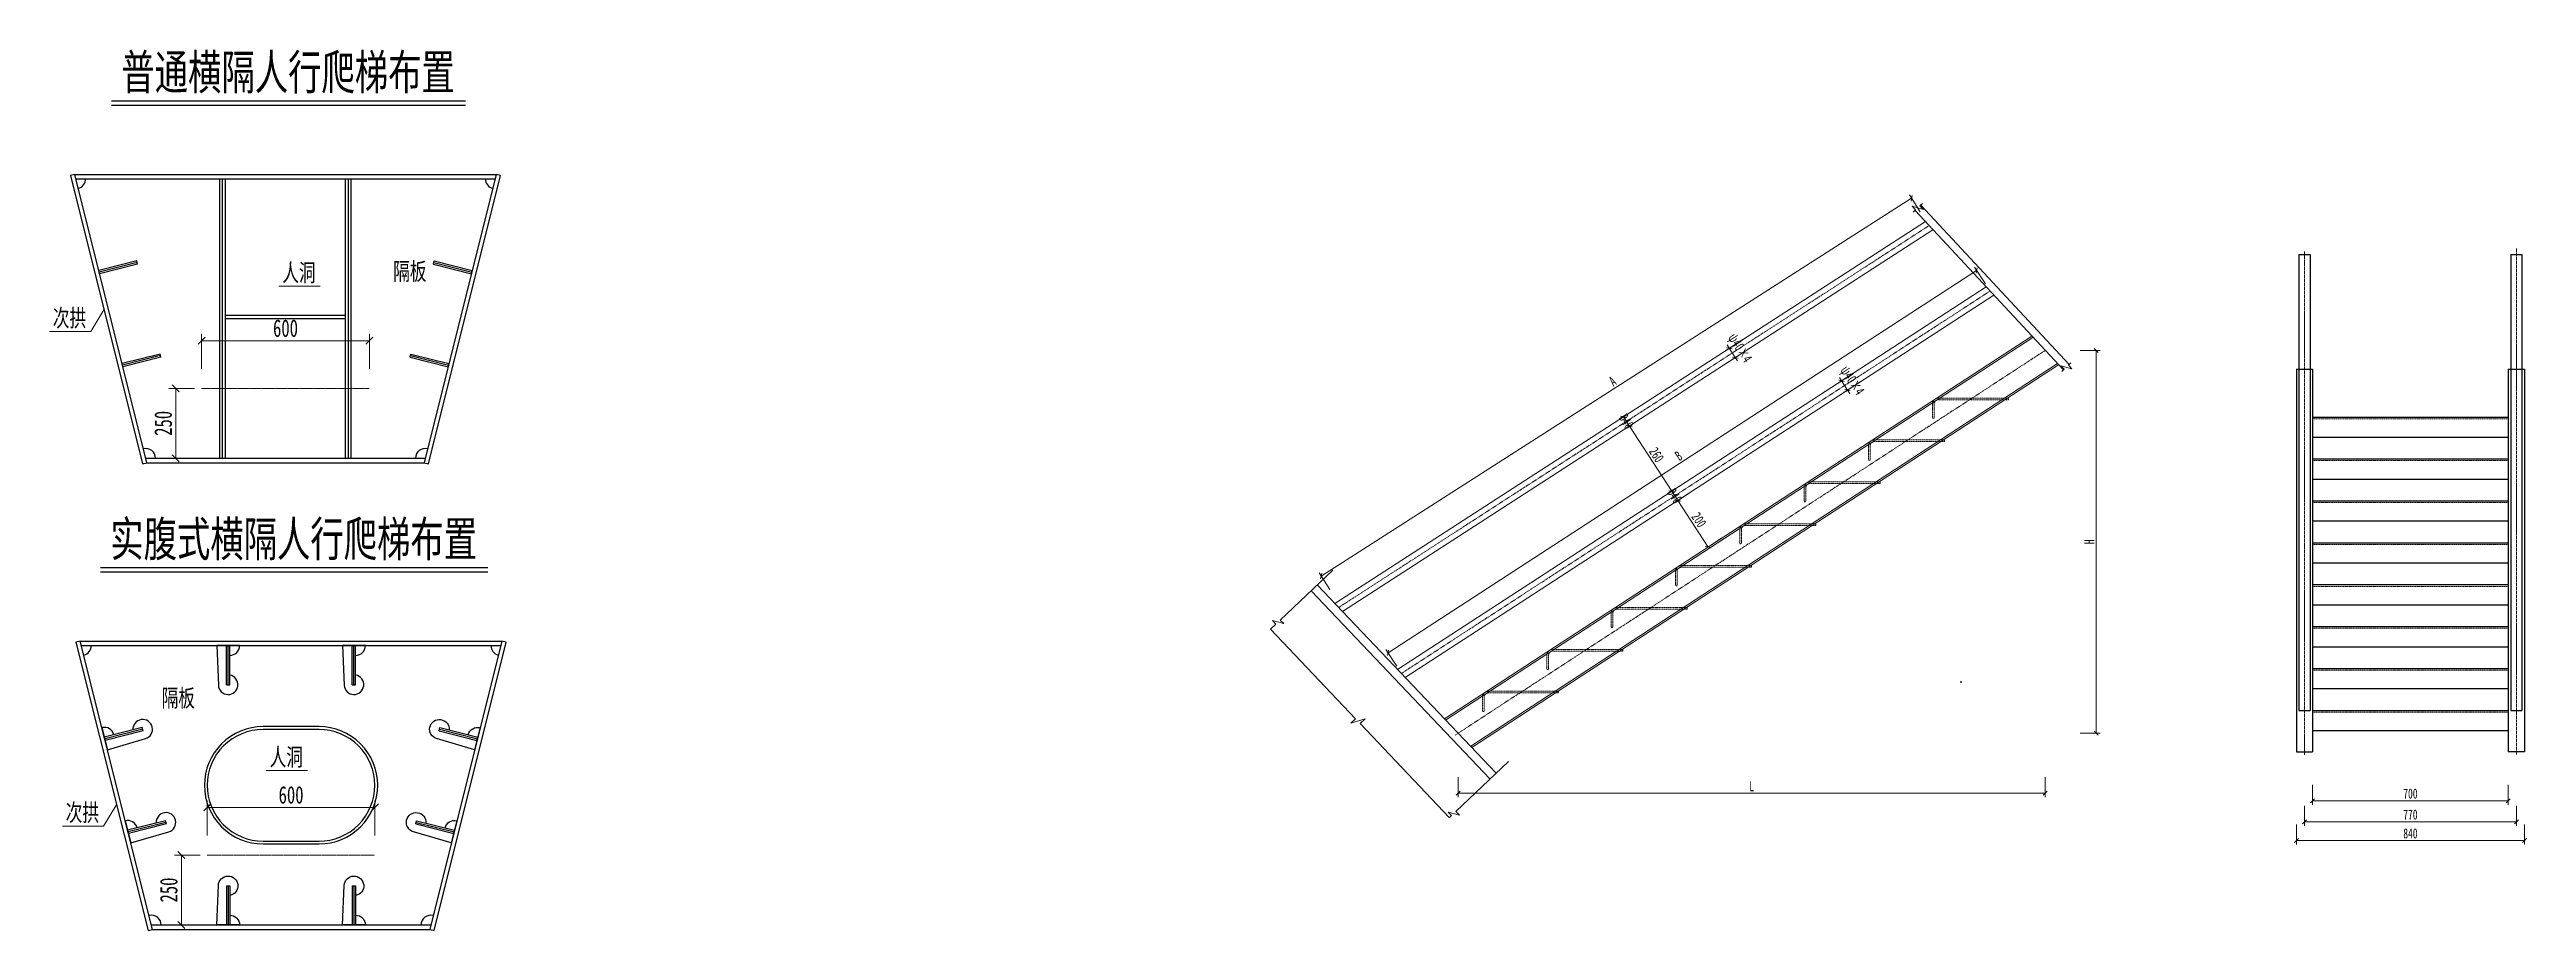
# Model space of a CAD drawing. Header units: millimetres. Extents: x -333068 to 789443, y 114680 to 345248.
# Drawn here: x -97785 to -88922, y 189720 to 192874 of the extents above; entities that cross this region are included whole.
import ezdxf
from ezdxf.enums import TextEntityAlignment as Align

# ---------------------------------------------------------------- set-up
doc = ezdxf.new("R2010")
doc.units = ezdxf.units.MM
for name, pattern in [('CENTER2', [28.575, 19.05, -3.175, 3.175, -3.175]), ('DASHED', [0.75, 0.5, -0.25]), ('HIDDEN', [0.375, 0.25, -0.125])]:
    doc.linetypes.add(name, pattern=pattern)
doc.layers.get('Defpoints').update_dxf_attribs({"color": 8})
doc.layers.add('3', color=7, linetype='HIDDEN')
for name, color, linetype, lineweight in [('中心线', 2, 'CENTER2', 15), ('构造轮廓', 3, 'Continuous', 30), ('标注线及字体', 2, 'Continuous', 15), ('细实线', 4, 'Continuous', 15), ('虚线', 7, 'DASHED', 15), ('轮廓线', 3, 'Continuous', 15), ('钢板粗线', 1, 'Continuous', 25), ('隔板', 5, 'Continuous', 15)]:
    doc.layers.add(name, color=color, linetype=linetype, lineweight=lineweight)
doc.styles.add('111', font='', dxfattribs={"width": 0.7})
doc.styles.add('SMEDI', font='', dxfattribs={"width": 0.75})
doc.styles.get('111').set_extended_font_data('仿宋_GB2312')
doc.styles.get('SMEDI').set_extended_font_data('仿宋_GB2312')
doc.dimstyles.new('200', dxfattribs={"dimscale": 0, "dimtxt": 2.5, "dimasz": 1, "dimexe": 1, "dimexo": 1, "dimgap": 0.6, "dimtad": 1, "dimdec": 0, "dimdsep": 46, "dimtxsty": '111', "dimblk": 'OBLIQUE', "dimcen": 0, "dimclrd": 4, "dimclre": 4, "dimclrt": 4, "dimadec": 1, "dimazin": 2, "dimtfac": 1, "dimtdec": 0, "dimtix": 1, "dimtmove": 2, "dimatfit": 3, "dimfxl": 4, "dimfxlon": 1, "dimtolj": 1, "dimlwd": -1, "dimlwe": -1, "dimarcsym": 0})

msp = doc.modelspace()

# ---------------------------------------------------------------- texts
at = {"layer": '标注线及字体', "color": 0, "style": '111', "width": 0.7}
for s, height, p in [('普通横隔人行爬梯布置', 125, (-96931.52772, 192794.83634)), ('实腹式横隔人行爬梯布置', 124.9999995, (-96911.61383, 191123.9513))]:
    msp.add_text(s, height=height, dxfattribs=at).set_placement(p, align=Align.MIDDLE)
at = {"layer": '细实线', "color": 7, "style": 'SMEDI', "width": 0.7}
for s, p in [('人洞', (-96892.92318, 192075.82681)), ('隔板', (-96496.04066, 192080.6046)), ('次拱', (-97713.745, 191913.893)), ('隔板', (-97324.65579, 190553.10535)), ('人洞', (-96938.13689, 190341.70413)), ('次拱', (-97667.70607, 190143.07927))]:
    msp.add_text(s, height=62.5, dxfattribs=at).set_placement(p, align=Align.MIDDLE)

# ---------------------------------------------------------------- blocks, each defined once
blk = doc.blocks.new('12-140加劲 有焊孔')
at = {"layer": '钢板粗线'}
for p, q in [((41, 0), (35, 141.5)), ((-41, 0), (41, 0))]:
    blk.add_line(p, q, dxfattribs=at)
for centre, start, end in [((0, 140), 2.44105, 260.12911), ((-6, 0), 90, 180)]:
    blk.add_arc(centre, 35, start, end, dxfattribs=at)
blk = doc.blocks.new('12-140加劲 无焊孔')
at = {"layer": 'Defpoints'}
blk.add_line((0, -140), (0, 0), dxfattribs=at)
at = {"layer": '钢板粗线'}
for p, q in [((-6, 0), (6, 0)), ((-6, -140), (-6, 0)), ((6, -140), (6, 0)), ((-6, -140), (6, -140))]:
    blk.add_line(p, q, dxfattribs=at)
blk = doc.blocks.new('_Oblique')
at = {"color": 0, "linetype": 'ByBlock', "lineweight": -2}
blk.add_line((-0.5, -0.5), (0.5, 0.5), dxfattribs=at)
blk = doc.blocks.new('*D132')
at = {"layer": 'Defpoints', "color": 0}
for p in [(-96640.9, 191830.9), (-97240.9, 191660.3), (-96640.9, 191657.7)]:
    blk.add_point(p, dxfattribs=at)
at = {"layer": '细实线', "color": 4}
for p, q in [((-97240.9, 191730.9), (-97240.9, 191855.9)), ((-97240.9, 191830.9), (-96640.9, 191830.9)), ((-96640.9, 191730.9), (-96640.9, 191855.9))]:
    blk.add_line(p, q, dxfattribs=at)
at = {"layer": '细实线', "color": 4, "xscale": 25, "yscale": 25, "zscale": 25, "rotation": 180}
blk.add_blockref('_Oblique', (-97240.9, 191830.9), dxfattribs=at)
at = {"layer": '细实线', "color": 4, "xscale": 25, "yscale": 25, "zscale": 25}
blk.add_blockref('_Oblique', (-96640.9, 191830.9), dxfattribs=at)
at = {"layer": '细实线', "color": 4, "insert": (-96940.9, 191875.6), "char_height": 62.5, "attachment_point": 5, "style": '111'}
blk.add_mtext('\\A1;600', dxfattribs=at)
blk = doc.blocks.new('*D133')
at = {"layer": 'Defpoints', "color": 0}
for p in [(-97240.9, 191660.3), (-97333.5, 191410.3), (-97240.9, 191410.3)]:
    blk.add_point(p, dxfattribs=at)
at = {"layer": '细实线', "color": 4}
for p, q in [((-97265.9, 191660.3), (-97358.5, 191660.3)), ((-97333.5, 191660.3), (-97333.5, 191410.3)), ((-97265.9, 191410.3), (-97358.5, 191410.3))]:
    blk.add_line(p, q, dxfattribs=at)
at = {"layer": '细实线', "color": 4, "xscale": 25, "yscale": 25, "zscale": 25}
for p, rotation in [((-97333.5, 191660.3), 90), ((-97333.5, 191410.3), 270)]:
    blk.add_blockref('_Oblique', p, dxfattribs=dict(at, rotation=rotation))
at = {"layer": '细实线', "color": 4, "insert": (-97378.2, 191535.3), "char_height": 62.5, "attachment_point": 5, "rotation": 90, "style": '111'}
blk.add_mtext('\\A1;250', dxfattribs=at)
blk = doc.blocks.new('*D134')
at = {"layer": 'Defpoints', "color": 0}
for p in [(-96621, 190160), (-97221, 189989.4), (-96621, 189986.8)]:
    blk.add_point(p, dxfattribs=at)
at = {"layer": '细实线', "color": 4}
for p, q in [((-97221, 190060), (-97221, 190185)), ((-97221, 190160), (-96621, 190160)), ((-96621, 190060), (-96621, 190185))]:
    blk.add_line(p, q, dxfattribs=at)
at = {"layer": '细实线', "color": 4, "xscale": 25, "yscale": 25, "zscale": 25, "rotation": 180}
blk.add_blockref('_Oblique', (-97221, 190160), dxfattribs=at)
at = {"layer": '细实线', "color": 4, "xscale": 25, "yscale": 25, "zscale": 25}
blk.add_blockref('_Oblique', (-96621, 190160), dxfattribs=at)
at = {"layer": '细实线', "color": 4, "insert": (-96921, 190204.7), "char_height": 62.5, "attachment_point": 5, "style": '111'}
blk.add_mtext('\\A1;600', dxfattribs=at)
blk = doc.blocks.new('*D135')
at = {"layer": 'Defpoints', "color": 0}
for p in [(-97221, 189989.4), (-97313.6, 189739.4), (-97221, 189739.4)]:
    blk.add_point(p, dxfattribs=at)
at = {"layer": '细实线', "color": 4}
for p, q in [((-97246, 189989.4), (-97338.6, 189989.4)), ((-97313.6, 189989.4), (-97313.6, 189739.4)), ((-97246, 189739.4), (-97338.6, 189739.4))]:
    blk.add_line(p, q, dxfattribs=at)
at = {"layer": '细实线', "color": 4, "xscale": 25, "yscale": 25, "zscale": 25}
for p, rotation in [((-97313.6, 189989.4), 90), ((-97313.6, 189739.4), 270)]:
    blk.add_blockref('_Oblique', p, dxfattribs=dict(at, rotation=rotation))
at = {"layer": '细实线', "color": 4, "insert": (-97358.3, 189864.4), "char_height": 62.5, "attachment_point": 5, "rotation": 90, "style": '111'}
blk.add_mtext('\\A1;250', dxfattribs=at)
blk = doc.blocks.new('*D139')
at = {"layer": 'Defpoints', "color": 0}
for p in [(-90644.3, 191796.4), (-90461.8, 191796.4), (-90644.3, 190425.9)]:
    blk.add_point(p, dxfattribs=at)
at = {"layer": '细实线', "color": 4}
for p, q in [((-90519, 191796.4), (-90447.5, 191796.4)), ((-90461.8, 190425.9), (-90461.8, 191796.4)), ((-90519, 190425.9), (-90447.5, 190425.9))]:
    blk.add_line(p, q, dxfattribs=at)
at = {"layer": '细实线', "color": 4, "xscale": 14.28571428571429, "yscale": 14.28571428571429, "zscale": 14.28571428571429}
for p, rotation in [((-90461.8, 191796.4), 90), ((-90461.8, 190425.9), 270)]:
    blk.add_blockref('_Oblique', p, dxfattribs=dict(at, rotation=rotation))
at = {"layer": '细实线', "color": 4, "insert": (-90486.5, 191111.1), "char_height": 35.71, "attachment_point": 5, "rotation": 90, "style": '111'}
blk.add_mtext('\\A1;H', dxfattribs=at)
blk = doc.blocks.new('*D140')
at = {"layer": 'Defpoints', "color": 0}
for p in [(-92745, 190425.9), (-90644.3, 190425.9), (-90644.3, 190211.3)]:
    blk.add_point(p, dxfattribs=at)
at = {"layer": '细实线', "color": 4}
for p, q in [((-92745, 190268.5), (-92745, 190197.1)), ((-92745, 190211.3), (-90644.3, 190211.3)), ((-90644.3, 190268.5), (-90644.3, 190197.1))]:
    blk.add_line(p, q, dxfattribs=at)
at = {"layer": '细实线', "color": 4, "xscale": 14.28571428571429, "yscale": 14.28571428571429, "zscale": 14.28571428571429, "rotation": 180}
blk.add_blockref('_Oblique', (-92745, 190211.3), dxfattribs=at)
at = {"layer": '细实线', "color": 4, "xscale": 14.28571428571429, "yscale": 14.28571428571429, "zscale": 14.28571428571429}
blk.add_blockref('_Oblique', (-90644.3, 190211.3), dxfattribs=at)
at = {"layer": '细实线', "color": 4, "insert": (-91694.6, 190236.1), "char_height": 35.71, "attachment_point": 5, "style": '111'}
blk.add_mtext('\\A1;L', dxfattribs=at)
blk = doc.blocks.new('*D141')
at = {"layer": 'Defpoints', "color": 0}
for p in [(-91122.3, 192341), (-91059.7, 192243.1), (-93172.5, 190890.7)]:
    blk.add_point(p, dxfattribs=at)
at = {"layer": '细实线', "color": 4}
for p, q in [((-93235.1, 190988.6), (-91122.3, 192341)), ((-91091.5, 192292.9), (-91130, 192353.1)), ((-93204.3, 190940.4), (-93242.8, 191000.6))]:
    blk.add_line(p, q, dxfattribs=at)
at = {"layer": '细实线', "color": 4, "xscale": 14.28571428571429, "yscale": 14.28571428571429, "zscale": 14.28571428571429}
for p, rotation in [((-91122.3, 192341), 32.62440638945732), ((-93235.1, 190988.6), 212.6244063894573)]:
    blk.add_blockref('_Oblique', p, dxfattribs=dict(at, rotation=rotation))
at = {"layer": '细实线', "color": 4, "insert": (-92192.3, 191686), "char_height": 35.71, "attachment_point": 5, "rotation": 32.62441, "style": '111'}
blk.add_mtext('\\A1;A', dxfattribs=at)
blk = doc.blocks.new('*D142')
at = {"layer": 'Defpoints', "color": 0}
for p in [(-90889.7, 192082.5), (-90841.8, 192008.8), (-92948.1, 190639.8)]:
    blk.add_point(p, dxfattribs=at)
at = {"layer": '细实线', "color": 4}
for p, q in [((-92996, 190713.5), (-90889.7, 192082.5)), ((-90858.6, 192034.6), (-90897.5, 192094.5)), ((-92964.9, 190665.6), (-93003.8, 190725.5))]:
    blk.add_line(p, q, dxfattribs=at)
at = {"layer": '细实线', "color": 4, "xscale": 14.28571428571429, "yscale": 14.28571428571429, "zscale": 14.28571428571429}
for p, rotation in [((-90889.7, 192082.5), 33.02187634652185), ((-92996, 190713.5), 213.0218763465218)]:
    blk.add_blockref('_Oblique', p, dxfattribs=dict(at, rotation=rotation))
at = {"layer": '细实线', "color": 4, "insert": (-91956.4, 191418.8), "char_height": 35.71, "attachment_point": 5, "rotation": 33.02188, "style": '111'}
blk.add_mtext('\\A1;B', dxfattribs=at)
blk = doc.blocks.new('*D143')
at = {"layer": 'Defpoints', "color": 0}
for p in [(-91881.1, 191309.6), (-91850.7, 191092.4), (-91772.7, 191143.2)]:
    blk.add_point(p, dxfattribs=at)
at = {"layer": '细实线', "color": 4}
for p, q in [((-91911.2, 191289.9), (-91971.1, 191250.9)), ((-91959.1, 191258.7), (-91850.7, 191092.4)), ((-91802.8, 191123.6), (-91862.6, 191084.6))]:
    blk.add_line(p, q, dxfattribs=at)
at = {"layer": '细实线', "color": 4, "xscale": 14.28571428571429, "yscale": 14.28571428571429, "zscale": 14.28571428571429}
for p, rotation in [((-91959.1, 191258.7), 123.0967005068253), ((-91850.7, 191092.4), 303.0967005068252)]:
    blk.add_blockref('_Oblique', p, dxfattribs=dict(at, rotation=rotation))
at = {"layer": '细实线', "color": 4, "insert": (-91883.5, 191189.5), "char_height": 35.71, "attachment_point": 5, "rotation": 303.0967, "style": '111'}
blk.add_mtext('\\A1;200', dxfattribs=at)
blk = doc.blocks.new('*D144')
at = {"layer": 'Defpoints', "color": 0}
for p in [(-92102.2, 191544.8), (-91980.8, 191292.1), (-91950.7, 191311.7)]:
    blk.add_point(p, dxfattribs=at)
at = {"layer": '细实线', "color": 4}
for p, q in [((-92114.2, 191537), (-92144.3, 191517.5)), ((-92132.3, 191525.3), (-91980.8, 191292.1)), ((-91962.7, 191303.9), (-91992.8, 191284.4))]:
    blk.add_line(p, q, dxfattribs=at)
at = {"layer": '细实线', "color": 4, "xscale": 14.28571428571429, "yscale": 14.28571428571429, "zscale": 14.28571428571429}
for p, rotation in [((-92132.3, 191525.3), 123.0151050819025), ((-91980.8, 191292.1), 303.0151050819026)]:
    blk.add_blockref('_Oblique', p, dxfattribs=dict(at, rotation=rotation))
at = {"layer": '细实线', "color": 4, "insert": (-92035.1, 191422.6), "char_height": 35.71, "attachment_point": 5, "rotation": 303.01511, "style": '111'}
blk.add_mtext('\\A1;260', dxfattribs=at)
blk = doc.blocks.new('*D145')
at = {"layer": 'Defpoints', "color": 0}
for p in [(-91707, 191847.8), (-91685.5, 191814.6), (-91753.4, 191770.6)]:
    blk.add_point(p, dxfattribs=at)
at = {"layer": '细实线', "color": 4}
for p, q in [((-91726.9, 191834.9), (-91786.9, 191796.1)), ((-91774.9, 191803.9), (-91782.7, 191815.8)), ((-91774.9, 191803.9), (-91753.4, 191770.6)), ((-91705.4, 191801.7), (-91765.4, 191762.9)), ((-91753.4, 191770.6), (-91745.6, 191758.6))]:
    blk.add_line(p, q, dxfattribs=at)
at = {"layer": '细实线', "color": 4, "xscale": 14.28571428571429, "yscale": 14.28571428571429, "zscale": 14.28571428571429}
for p, rotation in [((-91774.9, 191803.9), 302.9149116728445), ((-91753.4, 191770.6), 122.9149116728445)]:
    blk.add_blockref('_Oblique', p, dxfattribs=dict(at, rotation=rotation))
at = {"layer": '细实线', "color": 4, "insert": (-91739.9, 191803), "char_height": 35.71, "attachment_point": 5, "rotation": 302.91491, "style": '111'}
blk.add_mtext('\\A1;ψ40×4', dxfattribs=at)
blk = doc.blocks.new('*D146')
at = {"layer": 'Defpoints', "color": 0}
for p in [(-91980.8, 191292.1), (-91962.7, 191303.9), (-91881.1, 191309.6)]:
    blk.add_point(p, dxfattribs=at)
at = {"layer": '细实线', "color": 4}
for p, q in [((-91974.7, 191296.1), (-91992.8, 191284.3)), ((-91959.1, 191258.7), (-91980.8, 191292.1)), ((-91911.2, 191289.9), (-91971.1, 191250.9))]:
    blk.add_line(p, q, dxfattribs=at)
at = {"layer": '细实线', "color": 4, "xscale": 14.28571428571429, "yscale": 14.28571428571429, "zscale": 14.28571428571429}
for p, rotation in [((-91980.8, 191292.1), 123.0967005063279), ((-91959.1, 191258.7), 303.0967005063279)]:
    blk.add_blockref('_Oblique', p, dxfattribs=dict(at, rotation=rotation))
at = {"layer": '细实线', "color": 4, "insert": (-91970, 191275.4), "char_height": 35.71, "attachment_point": 5, "rotation": 303.0967, "style": '111'}
blk.add_mtext('\\A1;D40', dxfattribs=at)
blk = doc.blocks.new('*D147')
at = {"layer": 'Defpoints', "color": 0}
for p in [(-92153.9, 191558.6), (-92129.9, 191574.2), (-92102.2, 191544.8)]:
    blk.add_point(p, dxfattribs=at)
at = {"layer": '细实线', "color": 4}
for p, q in [((-92141.9, 191566.5), (-92165.9, 191550.8)), ((-92132.3, 191525.3), (-92153.9, 191558.6)), ((-92114.2, 191537), (-92144.3, 191517.5))]:
    blk.add_line(p, q, dxfattribs=at)
at = {"layer": '细实线', "color": 4, "xscale": 14.28571428571429, "yscale": 14.28571428571429, "zscale": 14.28571428571429}
for p, rotation in [((-92153.9, 191558.6), 123.0151050817613), ((-92132.3, 191525.3), 303.0151050817613)]:
    blk.add_blockref('_Oblique', p, dxfattribs=dict(at, rotation=rotation))
at = {"layer": '细实线', "color": 4, "insert": (-92143.2, 191542), "char_height": 35.71, "attachment_point": 5, "rotation": 303.01511, "style": '111'}
blk.add_mtext('\\A1;D40', dxfattribs=at)
blk = doc.blocks.new('*D150')
at = {"layer": 'Defpoints', "color": 0}
for p in [(-88987.6, 190321.4), (-89687.6, 190276.1), (-88987.6, 190183.9)]:
    blk.add_point(p, dxfattribs=at)
at = {"layer": '细实线', "color": 4}
for p, q in [((-89687.6, 190241.1), (-89687.6, 190169.6)), ((-88987.6, 190241.1), (-88987.6, 190169.6)), ((-89687.6, 190183.9), (-88987.6, 190183.9))]:
    blk.add_line(p, q, dxfattribs=at)
at = {"layer": '细实线', "color": 4, "xscale": 14.28571428571429, "yscale": 14.28571428571429, "zscale": 14.28571428571429, "rotation": 180}
blk.add_blockref('_Oblique', (-89687.6, 190183.9), dxfattribs=at)
at = {"layer": '细实线', "color": 4, "xscale": 14.28571428571429, "yscale": 14.28571428571429, "zscale": 14.28571428571429}
blk.add_blockref('_Oblique', (-88987.6, 190183.9), dxfattribs=at)
at = {"layer": '细实线', "color": 4, "insert": (-89337.6, 190209.5), "char_height": 35.71, "attachment_point": 5, "style": '111'}
blk.add_mtext('\\A1;700', dxfattribs=at)
blk = doc.blocks.new('*D151')
at = {"layer": 'Defpoints', "color": 0}
for p in [(-88929.6, 190375.1), (-89745.6, 190370.4), (-88929.6, 190041.3)]:
    blk.add_point(p, dxfattribs=at)
at = {"layer": '细实线', "color": 4}
for p, q in [((-89745.6, 190098.4), (-89745.6, 190027)), ((-89745.6, 190041.3), (-88929.6, 190041.3)), ((-88929.6, 190098.4), (-88929.6, 190027))]:
    blk.add_line(p, q, dxfattribs=at)
at = {"layer": '细实线', "color": 4, "xscale": 14.28571428571429, "yscale": 14.28571428571429, "zscale": 14.28571428571429, "rotation": 180}
blk.add_blockref('_Oblique', (-89745.6, 190041.3), dxfattribs=at)
at = {"layer": '细实线', "color": 4, "xscale": 14.28571428571429, "yscale": 14.28571428571429, "zscale": 14.28571428571429}
blk.add_blockref('_Oblique', (-88929.6, 190041.3), dxfattribs=at)
at = {"layer": '细实线', "color": 4, "insert": (-89337.6, 190066.9), "char_height": 35.71, "attachment_point": 5, "style": '111'}
blk.add_mtext('\\A1;840', dxfattribs=at)
blk = doc.blocks.new('*D152')
at = {"layer": 'Defpoints', "color": 0}
for p in [(-89716.6, 190348), (-88958.6, 190348), (-88958.6, 190108.8)]:
    blk.add_point(p, dxfattribs=at)
at = {"layer": '细实线', "color": 4}
for p, q in [((-89716.6, 190165.9), (-89716.6, 190094.5)), ((-89716.6, 190108.8), (-88958.6, 190108.8)), ((-88958.6, 190165.9), (-88958.6, 190094.5))]:
    blk.add_line(p, q, dxfattribs=at)
at = {"layer": '细实线', "color": 4, "xscale": 14.28571428571429, "yscale": 14.28571428571429, "zscale": 14.28571428571429, "rotation": 180}
blk.add_blockref('_Oblique', (-89716.6, 190108.8), dxfattribs=at)
at = {"layer": '细实线', "color": 4, "xscale": 14.28571428571429, "yscale": 14.28571428571429, "zscale": 14.28571428571429}
blk.add_blockref('_Oblique', (-88958.6, 190108.8), dxfattribs=at)
at = {"layer": '细实线', "color": 4, "insert": (-89337.6, 190134.3), "char_height": 35.71, "attachment_point": 5, "style": '111'}
blk.add_mtext('\\A1;770', dxfattribs=at)
blk = doc.blocks.new('*D197')
at = {"layer": 'Defpoints', "color": 0}
for p in [(-91305.2, 191731.2), (-91351.6, 191654), (-91283.7, 191698)]:
    blk.add_point(p, dxfattribs=at)
at = {"layer": '细实线', "color": 4}
for p, q in [((-91325.2, 191718.3), (-91385.1, 191679.5)), ((-91373.1, 191687.3), (-91380.9, 191699.2)), ((-91373.1, 191687.3), (-91351.6, 191654)), ((-91303.7, 191685.1), (-91363.6, 191646.3)), ((-91351.6, 191654), (-91343.9, 191642))]:
    blk.add_line(p, q, dxfattribs=at)
at = {"layer": '细实线', "color": 4, "xscale": 14.28571428571429, "yscale": 14.28571428571429, "zscale": 14.28571428571429}
for p, rotation in [((-91373.1, 191687.3), 302.9149116728445), ((-91351.6, 191654), 122.9149116728445)]:
    blk.add_blockref('_Oblique', p, dxfattribs=dict(at, rotation=rotation))
at = {"layer": '细实线', "color": 4, "insert": (-91338.1, 191686.4), "char_height": 35.71, "attachment_point": 5, "rotation": 302.91491, "style": '111'}
blk.add_mtext('\\A1;ψ40×4', dxfattribs=at)

# ---------------------------------------------------------------- dimensions: what is measured, and where the dimension line sits
at = {"layer": '细实线'}
for p1, p2, distance, text, override, picture, middle in [((-93172.4653, 190890.6866), (-91059.66823, 192243.14512), 116.22814, 'A', {"dimscale": 14.285714, "dimblk": 'Oblique', "dimarcsym": 1}, '*D141', (-92192.30071, 191686.00775)), ((-92948.10298, 190639.76253), (-90841.78817, 192008.76303), 87.92534, 'B', {"dimscale": 14.285714, "dimblk": 'Oblique', "dimarcsym": 1}, '*D142', (-91956.36956, 191418.7684)), ((-91707.02142, 191847.79183), (-91685.51737, 191814.5706), -80.86142, 'ψ<>×4', {"dimscale": 14.285714, "dimtxsty": '111', "dimblk": 'Oblique', "dimarcsym": 1}, '*D145', (-91739.8578, 191802.96652)), ((-91305.24325, 191731.19393), (-91283.7392, 191697.97269), -80.86142, 'ψ<>×4', {"dimscale": 14.285714, "dimtxsty": '111', "dimblk": 'Oblique', "dimarcsym": 1}, '*D197', (-91338.07963, 191686.36861)), ((-92102.23961, 191544.82702), (-91950.74466, 191311.67984), -35.84743, '260', {"dimscale": 14.285714, "dimblk": 'Oblique', "dimarcsym": 1}, '*D144', (-92035.11855, 191422.64813)), ((-91881.13167, 191309.56449), (-91772.70091, 191143.21111), -93.06733, '200', {"dimscale": 14.285714, "dimblk": 'Oblique', "dimarcsym": 1}, '*D143', (-91883.47069, 191189.52509))]:
    dim = msp.add_aligned_dim(p1=p1, p2=p2, distance=distance, text=text, dimstyle='200', override=override, dxfattribs=at)
    dim.commit()
    dim.dimension.update_dxf_attribs({"geometry": picture, "text_midpoint": middle})
for base, p1, p2, override, picture, middle in [((-96640.91353, 191830.89381), (-97240.91353, 191660.26857), (-96640.91353, 191657.65253), {"dimscale": 25, "dimarcsym": 1}, '*D132', (-96940.91353, 191875.62354)), ((-88987.59539, 190183.91987), (-89687.59539, 190276.05258), (-88987.59539, 190321.35177), {"dimscale": 14.285714, "dimblk": 'Oblique', "dimarcsym": 1}, '*D150', (-89337.59539, 190209.47971)), ((-96620.99963, 190160.00878), (-97220.99963, 189989.38354), (-96620.99963, 189986.7675), {"dimscale": 25, "dimarcsym": 1}, '*D134', (-96920.99963, 190204.73851))]:
    dim = msp.add_linear_dim(base=base, p1=p1, p2=p2, dimstyle='200', override=override, dxfattribs=at)
    dim.commit()
    dim.dimension.update_dxf_attribs({"geometry": picture, "text_midpoint": middle})
dim = msp.add_linear_dim(base=(-90461.82066, 191796.35426), p1=(-90644.33436, 190425.93057), p2=(-90644.33436, 191796.35426), angle=90, text='H', dimstyle='200', override={"dimscale": 14.285714, "dimblk": 'Oblique', "dimarcsym": 1}, dxfattribs=at)
dim.commit()
dim.dimension.update_dxf_attribs({"geometry": '*D139', "text_midpoint": (-90486.51178, 191111.14241)})
for base, p1, p2, picture, middle in [((-97333.46899, 191410.26857), (-97240.91353, 191660.26857), (-97240.91353, 191410.26857), '*D133', (-97378.19872, 191535.26857)), ((-97313.5551, 189739.38354), (-97220.99963, 189989.38354), (-97220.99963, 189739.38354), '*D135', (-97358.28483, 189864.38354))]:
    dim = msp.add_linear_dim(base=base, p1=p1, p2=p2, angle=90, dimstyle='200', override={"dimscale": 25, "dimarcsym": 1}, dxfattribs=at)
    dim.commit()
    dim.dimension.update_dxf_attribs({"geometry": picture, "text_midpoint": middle})
for base, p1, p2, angle, picture, middle in [((-92153.94363, 191558.60631), (-92102.23961, 191544.82702), (-92129.88329, 191574.2403), 123.015105082, '*D147', (-92143.15836, 191542.00802)), ((-91980.83445, 191292.0913), (-91881.13167, 191309.56449), (-91962.72361, 191303.89612), 123.096700506, '*D146', (-91969.96664, 191275.41802))]:
    dim = msp.add_linear_dim(base=base, p1=p1, p2=p2, angle=angle, text='D<>', dimstyle='200', override={"dimscale": 14.285714, "dimblk": 'Oblique', "dimarcsym": 1}, dxfattribs=at)
    dim.commit()
    dim.dimension.update_dxf_attribs({"geometry": picture, "text_midpoint": middle, "dimtype": 160})
for base, p1, p2, text, override, picture, middle in [((-90644.33436, 190211.34094), (-92744.96261, 190425.93057), (-90644.33436, 190425.93057), 'L', {"dimscale": 14.285714, "dimblk": 'Oblique', "dimarcsym": 1}, '*D140', (-91694.64849, 190236.12859)), ((-88929.59539, 190041.3065), (-89745.59539, 190370.44974), (-88929.59539, 190375.14257), '840', {"dimscale": 14.285714, "dimtxsty": '111', "dimblk": 'Oblique', "dimarcsym": 1}, '*D151', (-89337.59539, 190066.86634)), ((-88958.59539, 190108.77354), (-89716.59539, 190348.00657), (-88958.59539, 190348.00657), '770', {"dimscale": 14.285714, "dimtxsty": '111', "dimblk": 'Oblique', "dimarcsym": 1}, '*D152', (-89337.59539, 190134.33339))]:
    dim = msp.add_linear_dim(base=base, p1=p1, p2=p2, text=text, dimstyle='200', override=override, dxfattribs=at)
    dim.commit()
    dim.dimension.update_dxf_attribs({"geometry": picture, "text_midpoint": middle})

# ---------------------------------------------------------------- linework, layer by layer
at = {"color": 6}
for p, q in [((-97563.45903, 192689.58499), (-96297.23155, 192689.58499)), ((-97603.13972, 191018.69996), (-96216.77712, 191018.69996))]:
    msp.add_line(p, q, dxfattribs=at)
at = {"color": 4}
for p, q in [((-97563.45903, 192674.58499), (-96297.23155, 192674.58499)), ((-97603.13972, 191003.69996), (-96216.77712, 191003.69996))]:
    msp.add_line(p, q, dxfattribs=at)
at = {"ltscale": 0.5}
for p, q in [((-89736.59539, 192139.5327), (-89696.59539, 192139.5327)), ((-88978.59539, 192139.5327), (-88938.59539, 192139.5327)), ((-89745.59539, 191729.36405), (-89687.59539, 191729.36405)), ((-88987.59539, 191729.36405), (-88929.59539, 191729.36405))]:
    msp.add_line(p, q, dxfattribs=at)
at = {"layer": '3', "ltscale": 0.5}
msp.add_line((-90945.09044, 190605.84515), (-90945.09044, 190611.84515), dxfattribs=at)
at = {"layer": 'Defpoints'}
for p, q in [((-97165.91353, 191410.26857), (-97165.91353, 192410.26857)), ((-96715.91353, 191410.26857), (-96715.91353, 192410.26857))]:
    msp.add_line(p, q, dxfattribs=at)
at = {"layer": '中心线', "ltscale": 0.5}
for p, q in [((-93172.4653, 190875.93339), (-91059.66823, 192243.14512)), ((-89716.59539, 192150.99669), (-89716.59539, 190348.00657)), ((-88958.59539, 192161.43097), (-88958.59539, 190348.74931)), ((-92948.10298, 190639.76253), (-90841.78817, 192008.76303)), ((-92755.75837, 190418.88755), (-90644.33436, 191796.35426))]:
    msp.add_line(p, q, dxfattribs=at)
at = {"layer": '中心线', "ltscale": 0.3}
for p, q in [((-97240.91353, 191660.26857), (-96640.91353, 191660.26857)), ((-97220.99963, 189989.38354), (-96620.99963, 189989.38354))]:
    msp.add_line(p, q, dxfattribs=at)
at = {"layer": '构造轮廓', "ltscale": 0.5}
for p, q in [((-89736.59539, 192139.5327), (-89736.59539, 190506.75354)), ((-89696.59539, 192139.5327), (-89696.59539, 190506.75354)), ((-88978.59539, 192139.5327), (-88978.59539, 190506.75354)), ((-88938.59539, 192139.5327), (-88938.59539, 190506.75354)), ((-89745.59539, 191729.36405), (-89745.59539, 190359.26877)), ((-89687.59539, 191729.36405), (-89687.59539, 190359.26877)), ((-88987.59539, 191729.36405), (-88987.59539, 190359.26877)), ((-88929.59539, 191729.36405), (-88929.59539, 190359.26877)), ((-89687.59539, 191557.66927), (-88987.59539, 191557.66927)), ((-89687.59539, 191485.66927), (-88987.59539, 191485.66927)), ((-89687.59539, 191407.66927), (-88987.59539, 191407.66927)), ((-89687.59539, 191335.66927), (-88987.59539, 191335.66927)), ((-89687.59539, 191257.66927), (-88987.59539, 191257.66927)), ((-89687.59539, 191185.66927), (-88987.59539, 191185.66927)), ((-89687.59539, 191107.66927), (-88987.59539, 191107.66927)), ((-89687.59539, 191035.66927), (-88987.59539, 191035.66927)), ((-89687.59539, 190957.66927), (-88987.59539, 190957.66927)), ((-89687.59539, 190885.66927), (-88987.59539, 190885.66927)), ((-89687.59539, 190807.66927), (-88987.59539, 190807.66927)), ((-89687.59539, 190735.66927), (-88987.59539, 190735.66927)), ((-89687.59539, 190657.66927), (-88987.59539, 190657.66927)), ((-89687.59539, 190585.66927), (-88987.59539, 190585.66927)), ((-89736.59539, 190506.75354), (-89696.59539, 190506.75354)), ((-89687.59539, 190507.66927), (-88987.59539, 190507.66927)), ((-88978.59539, 190506.75354), (-88938.59539, 190506.75354)), ((-89687.59539, 190435.66927), (-88987.59539, 190435.66927)), ((-89687.59539, 190425.78488), (-89687.59539, 190359.26877)), ((-88987.59539, 190425.78488), (-88987.59539, 190359.26877)), ((-89745.59539, 190361.87008), (-89745.59539, 190359.26877)), ((-89745.59539, 190359.26877), (-89687.59539, 190359.26877)), ((-88929.59539, 190359.26877), (-88987.59539, 190359.26877))]:
    msp.add_line(p, q, dxfattribs=at)
at = {"layer": '细实线'}
for p, q in [((-96964.3618, 192026.17565), (-96816.99131, 192026.17565)), ((-97637.81313, 191864.24184), (-97590.39153, 191942.2109)), ((-97785.18363, 191864.24184), (-97637.81313, 191864.24184)), ((-97009.57551, 190292.05297), (-96862.20502, 190292.05297)), ((-97591.7742, 190093.42811), (-97544.3526, 190171.39717)), ((-97739.1447, 190093.42811), (-97591.7742, 190093.42811))]:
    msp.add_line(p, q, dxfattribs=at)
at = {"layer": '虚线', "ltscale": 0.5}
for p, q in [((-91025.45834, 191625.93057), (-90775.45834, 191625.93057)), ((-91025.45834, 191619.93057), (-90775.45834, 191619.93057)), ((-90775.45834, 191619.93057), (-90775.45834, 191625.93057)), ((-91047.45834, 191603.93057), (-91047.45834, 191553.93057)), ((-91047.45834, 191553.93057), (-91041.45834, 191553.93057)), ((-91041.45834, 191603.93057), (-91041.45834, 191553.93057)), ((-89687.59539, 191551.66927), (-88987.59539, 191551.66927)), ((-91277.21241, 191453.93057), (-91277.21241, 191403.93057)), ((-91271.21241, 191453.93057), (-91271.21241, 191403.93057)), ((-91255.21241, 191475.93057), (-91005.21241, 191475.93057)), ((-91255.21241, 191469.93057), (-91005.21241, 191469.93057)), ((-91005.21241, 191475.93057), (-91005.21241, 191469.93057)), ((-91277.21241, 191403.93057), (-91271.21241, 191403.93057)), ((-89687.59539, 191401.66927), (-88987.59539, 191401.66927)), ((-91507.12056, 191303.93057), (-91507.12056, 191253.93057)), ((-91501.12056, 191303.93057), (-91501.12056, 191253.93057)), ((-91485.12056, 191325.93057), (-91235.12056, 191325.93057)), ((-91485.12056, 191319.93057), (-91235.12056, 191319.93057)), ((-91235.12056, 191325.93057), (-91235.12056, 191319.93057)), ((-91715.69683, 191175.93057), (-91465.69683, 191175.93057)), ((-91715.69683, 191169.93057), (-91465.69683, 191169.93057)), ((-91507.12056, 191253.93057), (-91501.12056, 191253.93057)), ((-91465.69683, 191175.93057), (-91465.69683, 191169.93057)), ((-89687.59539, 191251.66927), (-88987.59539, 191251.66927)), ((-91737.69683, 191153.93057), (-91737.69683, 191103.93057)), ((-91737.69683, 191103.93057), (-91731.69683, 191103.93057)), ((-91731.69683, 191153.93057), (-91731.69683, 191103.93057)), ((-89687.59539, 191101.66927), (-88987.59539, 191101.66927)), ((-91967.7504, 191003.93057), (-91967.7504, 190953.93057)), ((-91961.7504, 191003.93057), (-91961.7504, 190953.93057)), ((-91945.7504, 191025.93057), (-91695.7504, 191025.93057)), ((-91945.7504, 191019.93057), (-91695.7504, 191019.93057)), ((-91695.7504, 191025.93057), (-91695.7504, 191019.93057)), ((-91967.7504, 190953.93057), (-91961.7504, 190953.93057)), ((-89687.59539, 190951.66927), (-88987.59539, 190951.66927)), ((-92198.064, 190853.93057), (-92198.064, 190803.93057)), ((-92192.064, 190853.93057), (-92192.064, 190803.93057)), ((-92176.064, 190875.93057), (-91926.064, 190875.93057)), ((-92176.064, 190869.93057), (-91926.064, 190869.93057)), ((-91926.064, 190875.93057), (-91926.064, 190869.93057)), ((-92198.064, 190803.93057), (-92192.064, 190803.93057)), ((-89687.59539, 190801.66927), (-88987.59539, 190801.66927)), ((-92427.80882, 190703.93057), (-92427.80882, 190653.93057)), ((-92427.80882, 190653.93057), (-92421.80882, 190653.93057)), ((-92421.80882, 190703.93057), (-92421.80882, 190653.93057)), ((-92405.80882, 190725.93057), (-92155.80882, 190725.93057)), ((-92405.80882, 190719.93057), (-92155.80882, 190719.93057)), ((-92155.80882, 190725.93057), (-92155.80882, 190719.93057)), ((-89687.59539, 190651.66927), (-88987.59539, 190651.66927)), ((-92658.38696, 190553.93057), (-92658.38696, 190503.93057)), ((-92652.38696, 190553.93057), (-92652.38696, 190503.93057)), ((-92636.38696, 190575.93057), (-92386.38696, 190575.93057)), ((-92636.38696, 190569.93057), (-92386.38696, 190569.93057)), ((-92386.38696, 190575.93057), (-92386.38696, 190569.93057)), ((-92658.38696, 190503.93057), (-92652.38696, 190503.93057)), ((-89687.59539, 190501.66927), (-88987.59539, 190501.66927))]:
    msp.add_line(p, q, dxfattribs=at)
for centre, radius in [((-91025.45834, 191603.93057), 22), ((-91025.45834, 191603.93057), 16), ((-91255.21241, 191453.93057), 22), ((-91255.21241, 191453.93057), 16), ((-91485.12056, 191303.93057), 22), ((-91485.12056, 191303.93057), 16), ((-91715.69683, 191153.93057), 22), ((-91715.69683, 191153.93057), 16), ((-91945.7504, 191003.93057), 22), ((-91945.7504, 191003.93057), 16), ((-92176.064, 190853.93057), 22), ((-92176.064, 190853.93057), 16), ((-92405.80882, 190703.93057), 22), ((-92405.80882, 190703.93057), 16), ((-92636.38696, 190553.93057), 22), ((-92636.38696, 190553.93057), 16)]:
    msp.add_arc(centre, radius, 90, 180, dxfattribs=at)
at = {"layer": '轮廓线', "ltscale": 0.5}
for p, q in [((-91083.92499, 192322.48985), (-91092.69562, 192314.15774)), ((-93186.48084, 190890.6866), (-91073.28574, 192257.794)), ((-91108.17147, 192299.45569), (-91120.46961, 192312.40109)), ((-91120.46961, 192312.40109), (-91080.39749, 192301.21234)), ((-91108.17147, 192299.45569), (-91116.7218, 192291.33287)), ((-91080.39749, 192301.21234), (-91092.69562, 192314.15774)), ((-93158.42849, 190861.1578), (-91046.05073, 192228.49624)), ((-92962.11329, 190654.51023), (-90855.40568, 192023.41191)), ((-92934.09267, 190625.01483), (-90828.17067, 191994.11415)), ((-92793.98213, 190477.53006), (-90691.99563, 191847.62534)), ((-92790.70581, 190472.50356), (-90688.71931, 191842.59884)), ((-92699.22147, 190379.35277), (-90600.8183, 191749.54233)), ((-92695.94106, 190374.32893), (-90596.6731, 191745.08318)), ((-90576.81617, 191728.6693), (-90589.11431, 191741.61471)), ((-90589.11431, 191741.61471), (-90549.04219, 191730.42596)), ((-90576.81617, 191728.6693), (-90585.3665, 191720.54649)), ((-90552.56969, 191751.70346), (-90561.34032, 191743.37136)), ((-90549.04219, 191730.42596), (-90561.34032, 191743.37136)), ((-93192.91132, 191010.13207), (-93381.42469, 190831.04437)), ((-93270.92555, 190936.01856), (-92630.37635, 190261.75624)), ((-93249.17557, 190956.68104), (-92608.62637, 190282.41873)), ((-93396.90054, 190816.34231), (-93416.42282, 190797.79615)), ((-93396.90054, 190816.34231), (-93409.19868, 190829.28772)), ((-93409.19868, 190829.28772), (-93369.12656, 190818.09897)), ((-93369.12656, 190818.09897), (-93381.42469, 190831.04437)), ((-93416.42282, 190797.79615), (-93112.29311, 190477.65961)), ((-93112.29311, 190477.65961), (-93129.30167, 190461.50147)), ((-93129.30167, 190461.50147), (-93078.16328, 190477.14926)), ((-93078.16328, 190477.14926), (-93095.8479, 190460.34886)), ((-93095.8479, 190460.34886), (-92775.5733, 190123.21771)), ((-92564.34394, 190324.48703), (-92752.85731, 190145.39933)), ((-92768.33316, 190130.69727), (-92780.63129, 190143.64268)), ((-92780.63129, 190143.64268), (-92740.55917, 190132.45393)), ((-92768.33316, 190130.69727), (-92775.87362, 190123.53383)), ((-92740.55917, 190132.45393), (-92752.85731, 190145.39933))]:
    msp.add_line(p, q, dxfattribs=at)
at = {"layer": '钢板粗线'}
for p, q in [((-97694.91353, 192426.26857), (-96186.91353, 192426.26857)), ((-97690.91353, 192410.26857), (-96190.91353, 192410.26857)), ((-97175.91353, 191410.26857), (-97175.91353, 192410.26857)), ((-97155.91353, 191410.26857), (-97155.91353, 192410.26857)), ((-96725.91353, 191410.26857), (-96725.91353, 192410.26857)), ((-96705.91353, 191410.26857), (-96705.91353, 192410.26857)), ((-97155.91353, 191922.26857), (-96725.91353, 191922.26857)), ((-97155.91353, 191910.26857), (-96725.91353, 191910.26857)), ((-97440.91353, 191410.26857), (-96440.91353, 191410.26857)), ((-97436.91353, 191394.26857), (-96444.91353, 191394.26857)), ((-97674.99963, 190755.38354), (-96166.99963, 190755.38354)), ((-97670.99963, 190739.38354), (-96170.99963, 190739.38354)), ((-97420.99963, 189739.38354), (-96420.99963, 189739.38354)), ((-97416.99963, 189723.38354), (-96424.99963, 189723.38354))]:
    msp.add_line(p, q, dxfattribs=at)
for points in [[(-97694.91353, 192426.26857), (-97710.43581, 192422.388), (-97452.43581, 191390.388), (-97436.91353, 191394.26857)], [(-96444.91353, 191394.26857), (-96429.39125, 191390.388), (-96171.39125, 192422.388), (-96186.91353, 192426.26857)], [(-97674.99963, 190755.38354), (-97690.52191, 190751.50297), (-97432.52191, 189719.50297), (-97416.99963, 189723.38354)], [(-96424.99963, 189723.38354), (-96409.47735, 189719.50297), (-96151.47735, 190751.50297), (-96166.99963, 190755.38354)]]:
    msp.add_lwpolyline(points, close=True, dxfattribs=at)
for points in [[(-96820.99963, 190029.38354, 0.4142135624), (-96610.99963, 190239.38354, 0.4142135624), (-96820.99963, 190449.38354), (-97020.99963, 190449.38354, 0.4142135624), (-97230.99963, 190239.38354, 0.4142135624), (-97020.99963, 190029.38354)], [(-96820.99963, 190039.38354, 0.4142135624), (-96620.99963, 190239.38354, 0.4142135624), (-96820.99963, 190439.38354), (-97020.99963, 190439.38354, 0.4142135624), (-97220.99963, 190239.38354, 0.4142135624), (-97020.99963, 190039.38354)]]:
    msp.add_lwpolyline(points, format="xyb", close=True, dxfattribs=at)
for centre, start, end in [((-97690.91353, 192410.26857), 284.036243467, 0), ((-96190.91353, 192410.26857), 180, 255.963756533), ((-97440.91353, 191410.26857), 0, 104.036243467), ((-96440.91353, 191410.26857), 75.963756533, 180), ((-97670.99963, 190739.38354), 284.036243467, 0), ((-96170.99963, 190739.38354), 180, 255.963756533), ((-97420.99963, 189739.38354), 0, 104.036243467), ((-96420.99963, 189739.38354), 75.963756533, 180)]:
    msp.add_arc(centre, 35, start, end, dxfattribs=at)
at = {"layer": '隔板', "ltscale": 0.5}
for p, q in [((-91110.21208, 192297.51711), (-90579.25824, 191726.34934)), ((-91089.9109, 192316.80322), (-90558.95707, 191745.63545))]:
    msp.add_line(p, q, dxfattribs=at)

# ---------------------------------------------------------------- block references
at = {"layer": '细实线'}
for name, p, rotation in [('12-140加劲 无焊孔', (-97607.58019, 192076.93524), 104.0362434679265), ('12-140加劲 无焊孔', (-97524.24686, 191743.60191), 104.0362434679265), ('12-140加劲 有焊孔', (-97145.99963, 190739.38354), 180), ('12-140加劲 有焊孔', (-96695.99963, 190739.38354), 180), ('12-140加劲 有焊孔', (-97587.6663, 190406.05021), 284.0362434678854), ('12-140加劲 无焊孔', (-97587.6663, 190406.05021), 104.0362434679265), ('12-140加劲 有焊孔', (-97504.33296, 190072.71688), 284.0362434679127), ('12-140加劲 无焊孔', (-97504.33296, 190072.71688), 104.0362434679265)]:
    msp.add_blockref(name, p, dxfattribs=dict(at, rotation=rotation))
at = {"layer": '细实线', "xscale": -1}
for name, p, rotation in [('12-140加劲 无焊孔', (-96274.24686, 192076.93524), 255.9637565320735), ('12-140加劲 无焊孔', (-96357.58019, 191743.60191), 255.9637565320735), ('12-140加劲 有焊孔', (-96254.33296, 190406.05021), 75.96375653211462), ('12-140加劲 无焊孔', (-96254.33296, 190406.05021), 255.9637565320735), ('12-140加劲 有焊孔', (-96337.6663, 190072.71688), 75.96375653208729), ('12-140加劲 无焊孔', (-96337.6663, 190072.71688), 255.9637565320735), ('12-140加劲 无焊孔', (-97145.99963, 189739.38354), 180), ('12-140加劲 无焊孔', (-96695.99963, 189739.38354), 180)]:
    msp.add_blockref(name, p, dxfattribs=dict(at, rotation=rotation))
at = {"layer": '细实线'}
for p in [(-97145.99963, 190739.38354), (-96695.99963, 190739.38354)]:
    msp.add_blockref('12-140加劲 无焊孔', p, dxfattribs=at)
at = {"layer": '细实线', "xscale": -1}
for p in [(-97145.99963, 189739.38354), (-96695.99963, 189739.38354)]:
    msp.add_blockref('12-140加劲 有焊孔', p, dxfattribs=at)

msp.set_redraw_order([(e.dxf.handle, doc.entitydb.next_handle()) for e in msp.query("TEXT MTEXT ATTDEF DIMENSION ARC_DIMENSION")])  # texts and dimensions are drawn at this point

doc.saveas('drawing.dxf')
